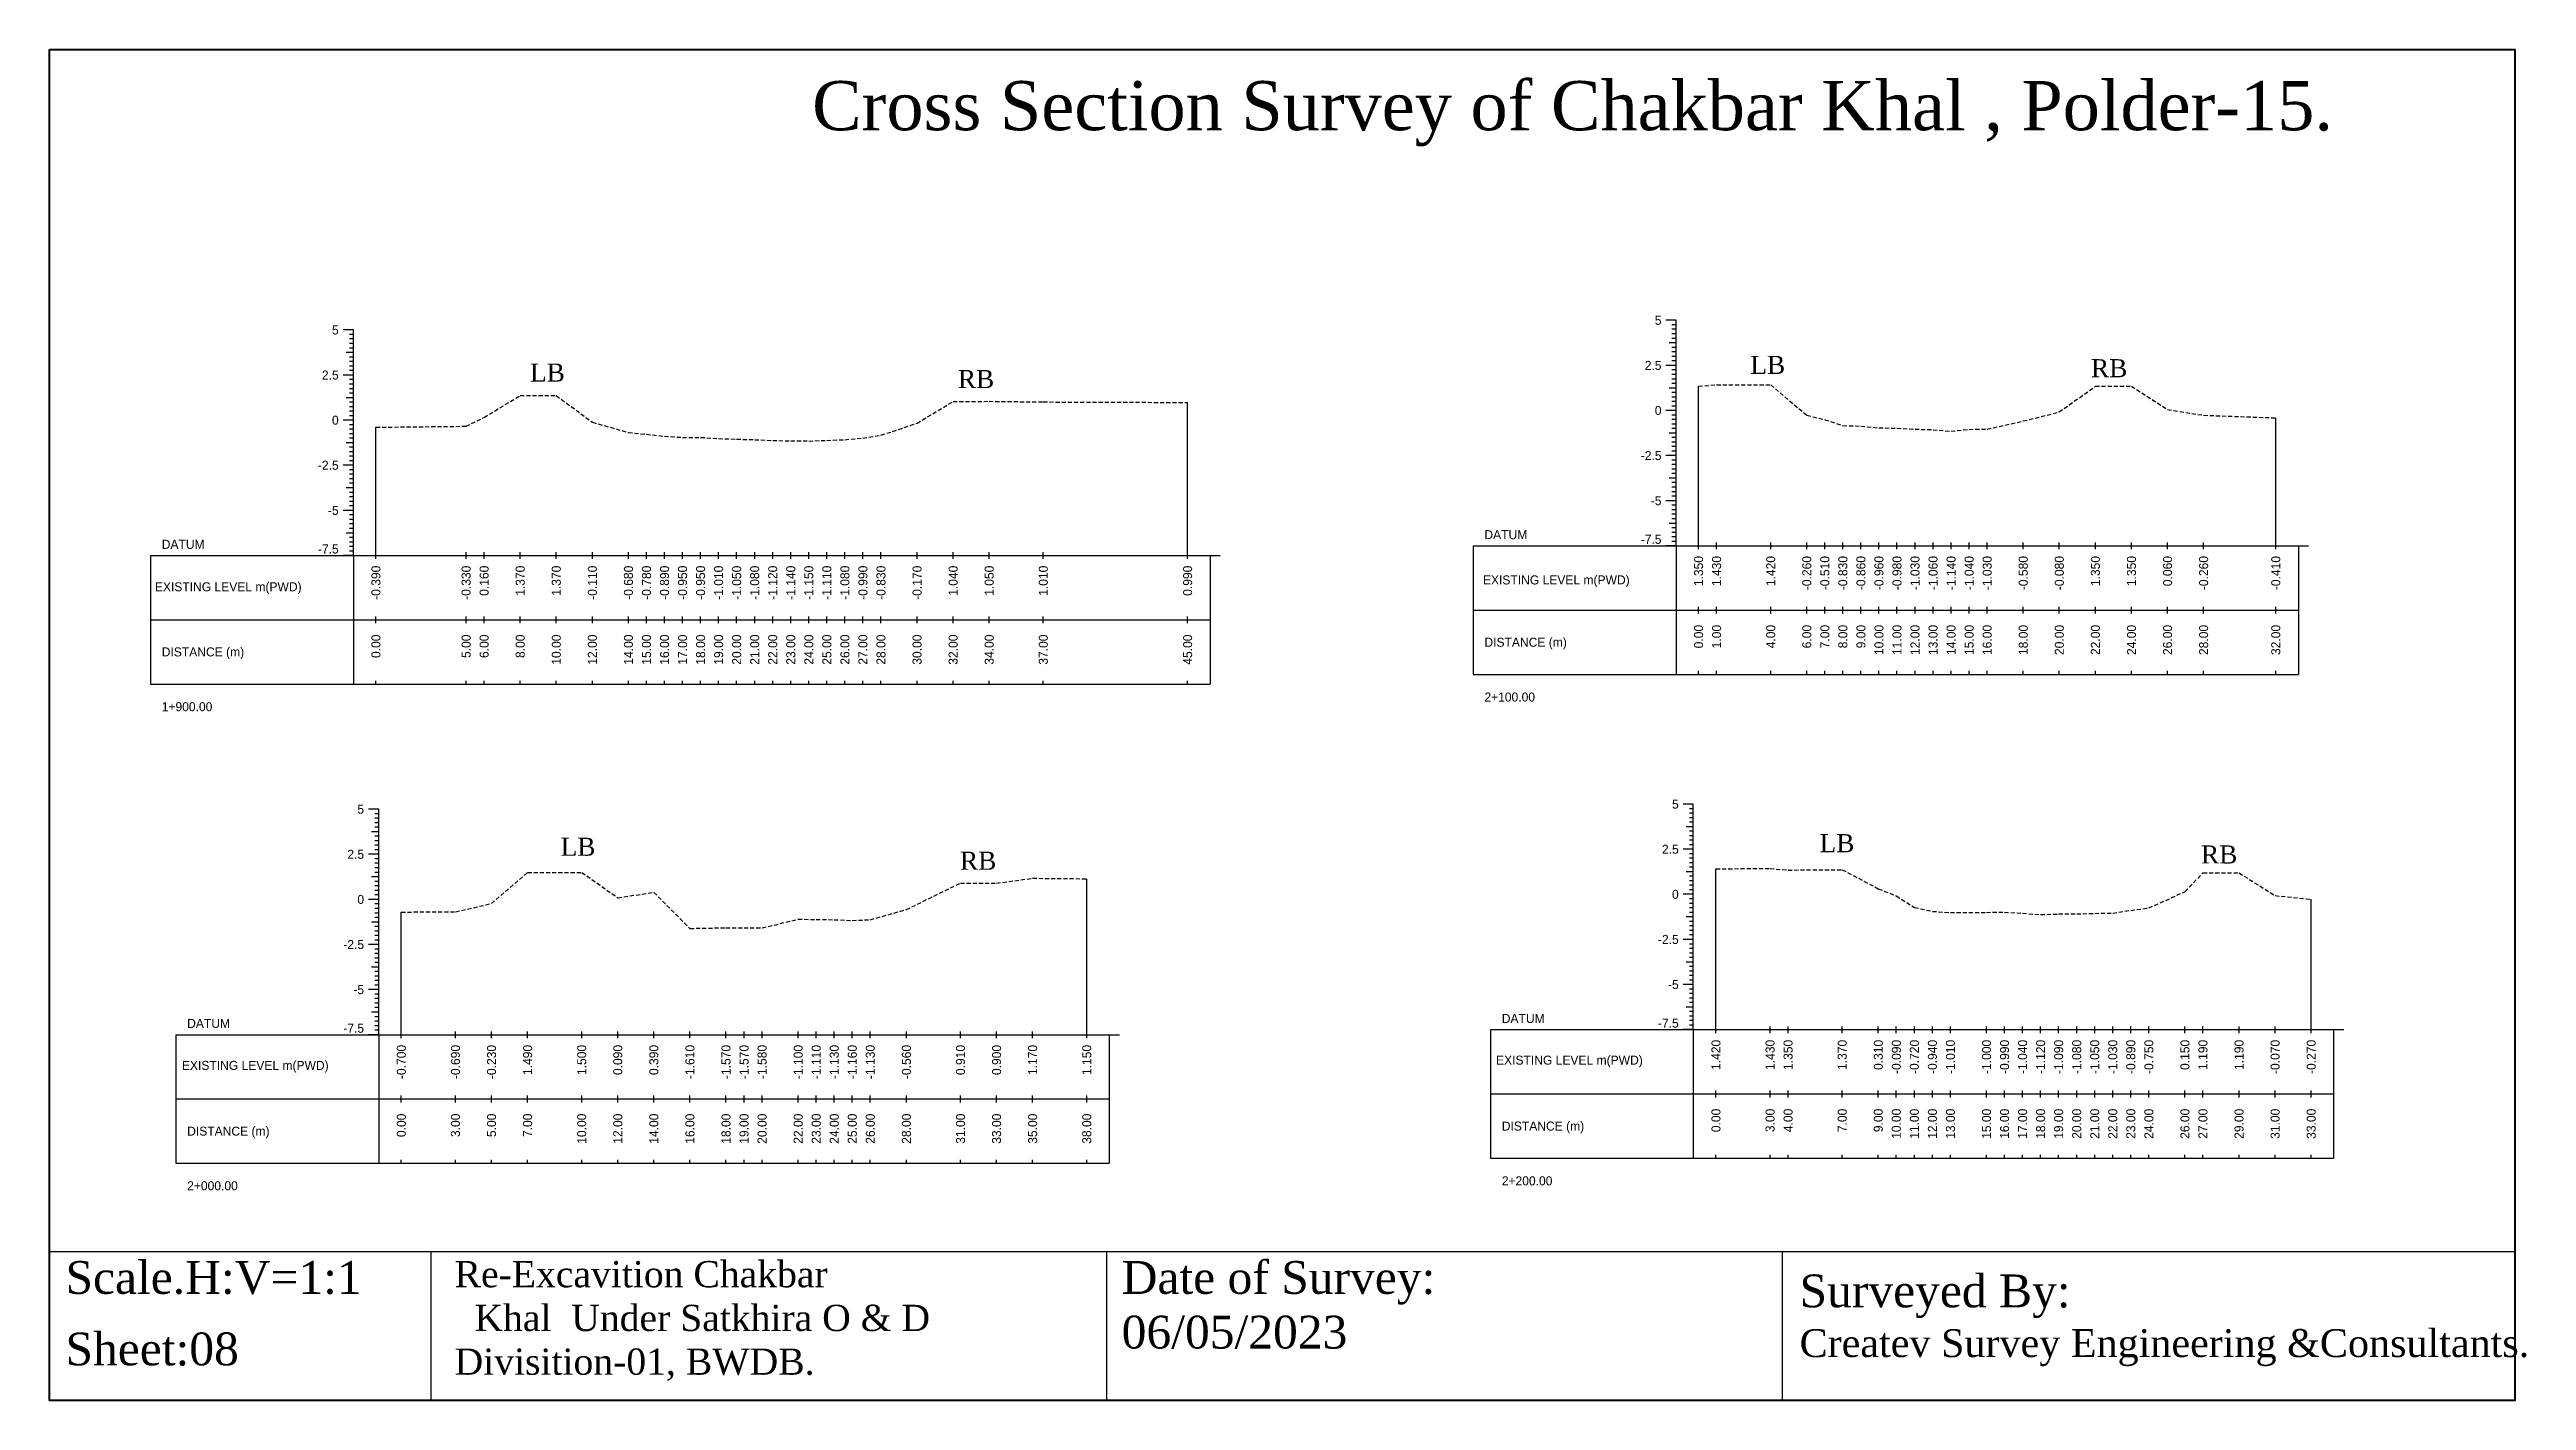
# Model space of a CAD drawing. Header units: inches. Extents: x 6579 to 9220, y -2276 to -1013.
# Drawn here: x 6579.3 to 6730.4, y -2059.6 to -1977.2 of the extents above; entities that cross this region are included whole.
import ezdxf
from ezdxf.enums import TextEntityAlignment as Align

# ---------------------------------------------------------------- set-up
doc = ezdxf.new("R2010")
doc.units = ezdxf.units.IN
doc.header["$MEASUREMENT"] = 0
doc.linetypes.add('HIDDEN', pattern=[0.375, 0.25, -0.125])
doc.layers.add('CS_Drawing', color=7, linetype='Continuous')
doc.layers.add('GL', color=3, linetype='HIDDEN')
doc.styles.add('romans', font='romans.shx')

msp = doc.modelspace()

# ---------------------------------------------------------------- texts
at = {"attachment_point": 1, "style": 'romans'}
for s, insert, char_height, width in [('{\\fTimes New Roman|b0|i0|c0|p18;Cross Section Survey of Chakbar Khal , Polder-15.}', (6625.85, -1979.15), 3, 89.3868), ('{\\fTimes New Roman|b0|i0|c0|p18;LB}', (6608.65, -1996.38), 1.1, 289.7464), ('{\\fTimes New Roman|b0|i0|c0|p18;RB}', (6634.74, -1996.77), 1.1, 289.7464), ('{\\fTimes New Roman|b0|i0|c0|p18;LB}', (6683.07, -1995.91), 1.1, 289.7464), ('{\\fTimes New Roman|b0|i0|c0|p18;RB}', (6703.84, -1996.11), 1.1, 289.7464), ('{\\fTimes New Roman|b0|i0|c0|p18;LB}', (6610.52, -2025.29), 1.1, 289.7464), ('{\\fTimes New Roman|b0|i0|c0|p18;LB}', (6687.29, -2025.07), 1.1, 289.7464), ('{\\fTimes New Roman|b0|i0|c0|p18;RB}', (6634.87, -2026.14), 1.1, 289.7464), ('{\\fTimes New Roman|b0|i0|c0|p18;RB}', (6710.55, -2025.76), 1.1, 289.7464), ('{\\fTimes New Roman|b0|i0|c0|p18;Scale.H:V=1:1}', (6580.32, -2051.1), 2, 22.2708), ('{\\fTimes New Roman|b0|i0|c0|p18;Re-Excavition Chakbar \\P  Khal  Under Satkhira O & D    Divisition-01, BWDB.}', (6604.05, -2051.1), 1.6, 38.8405), ('{\\fTimes New Roman|b0|i0|c0|p18;Date of Survey: 06/05/2023}', (6644.73, -2051.1), 2, 22.2708), ('{\\fTimes New Roman|b0|i0|c0|p18;Surveyed By:                                     \\H0.85x;Createv Survey Engineering &Consultants.}', (6686.07, -2051.92), 2, 45.2193), ('{\\fTimes New Roman|b0|i0|c0|p18;Sheet:08}', (6580.32, -2055.46), 2, 38.8405)]:
    msp.add_mtext(s, dxfattribs=dict(at, insert=insert, char_height=char_height, width=width))
at = {"layer": 'CS_Drawing'}
for s, p in [('5', (6677.65, -1993.74)), ('5', (6596.98, -1994.33)), ('2.5', (6596.98, -1997.08)), ('2.5', (6677.65, -1996.49)), ('0', (6596.98, -1999.83)), ('0', (6677.65, -1999.24)), ('-2.5', (6596.98, -2002.58)), ('-2.5', (6677.65, -2001.99)), ('-5', (6596.98, -2005.33)), ('-5', (6677.65, -2004.74)), ('5', (6598.53, -2023.55)), ('5', (6678.7, -2023.24)), ('2.5', (6598.53, -2026.3)), ('2.5', (6678.7, -2025.99)), ('0', (6678.7, -2028.74)), ('0', (6598.53, -2029.05)), ('-2.5', (6598.53, -2031.8)), ('-2.5', (6678.7, -2031.49)), ('-5', (6598.53, -2034.55)), ('-5', (6678.7, -2034.24))]:
    msp.add_text(s, height=0.55, dxfattribs=at).set_placement(p, align=Align.MIDDLE_RIGHT)
for s, p in [('DATUM', (6586.19, -2007.4)), ('DATUM', (6666.85, -2006.81)), ('EXISTING LEVEL m(PWD)', (6585.77, -2009.99)), ('EXISTING LEVEL m(PWD)', (6666.76, -2009.57)), ('DISTANCE (m)', (6666.85, -2013.37)), ('DISTANCE (m)', (6586.19, -2013.96)), ('2+100.00', (6666.85, -2016.71)), ('1+900.00', (6586.19, -2017.3)), ('DATUM', (6667.91, -2036.31)), ('DATUM', (6587.74, -2036.61)), ('EXISTING LEVEL m(PWD)', (6587.42, -2039.17)), ('EXISTING LEVEL m(PWD)', (6667.56, -2038.85)), ('DISTANCE (m)', (6587.74, -2043.18)), ('DISTANCE (m)', (6667.91, -2042.87)), ('2+000.00', (6587.74, -2046.51)), ('2+200.00', (6667.91, -2046.21))]:
    msp.add_text(s, height=0.55, dxfattribs=at).set_placement(p, align=Align.MIDDLE_LEFT)
for p in [(6596.98, -2007.96), (6677.65, -2007.37), (6598.53, -2037.18), (6678.7, -2036.87)]:
    msp.add_text('-7.5', height=0.55, dxfattribs=at).set_placement(p, align=Align.RIGHT)
for s, p in [('-0.390', (6599.25, -2008.7)), ('-0.330', (6604.75, -2008.7)), ('0.160', (6605.85, -2008.7)), ('1.370', (6608.05, -2008.7)), ('1.370', (6610.25, -2008.7)), ('-0.110', (6612.45, -2008.7)), ('-0.680', (6614.65, -2008.7)), ('-0.780', (6615.75, -2008.7)), ('-0.890', (6616.85, -2008.7)), ('-0.950', (6617.95, -2008.7)), ('-0.950', (6619.05, -2008.7)), ('-1.010', (6620.15, -2008.7)), ('-1.050', (6621.25, -2008.7)), ('-1.080', (6622.35, -2008.7)), ('-1.120', (6623.45, -2008.7)), ('-1.140', (6624.55, -2008.7)), ('-1.150', (6625.65, -2008.7)), ('-1.110', (6626.75, -2008.7)), ('-1.080', (6627.85, -2008.7)), ('-0.990', (6628.95, -2008.7)), ('-0.830', (6630.05, -2008.7)), ('-0.170', (6632.25, -2008.7)), ('1.040', (6634.45, -2008.7)), ('1.050', (6636.65, -2008.7)), ('1.010', (6639.95, -2008.7)), ('0.990', (6648.75, -2008.7)), ('1.350', (6679.91, -2008.11)), ('1.430', (6681.01, -2008.11)), ('1.420', (6684.31, -2008.11)), ('-0.260', (6686.51, -2008.11)), ('-0.510', (6687.61, -2008.11)), ('-0.830', (6688.71, -2008.11)), ('-0.860', (6689.81, -2008.11)), ('-0.960', (6690.91, -2008.11)), ('-0.980', (6692.01, -2008.11)), ('-1.030', (6693.11, -2008.11)), ('-1.060', (6694.21, -2008.11)), ('-1.140', (6695.31, -2008.11)), ('-1.040', (6696.41, -2008.11)), ('-1.030', (6697.51, -2008.11)), ('-0.580', (6699.71, -2008.11)), ('-0.080', (6701.91, -2008.11)), ('1.350', (6704.11, -2008.11)), ('1.350', (6706.31, -2008.11)), ('0.060', (6708.51, -2008.11)), ('-0.260', (6710.71, -2008.11)), ('-0.410', (6715.11, -2008.11)), ('0.00', (6599.25, -2012.9)), ('5.00', (6604.75, -2012.9)), ('6.00', (6605.85, -2012.9)), ('8.00', (6608.05, -2012.9)), ('10.00', (6610.25, -2012.9)), ('12.00', (6612.45, -2012.9)), ('14.00', (6614.65, -2012.9)), ('15.00', (6615.75, -2012.9)), ('16.00', (6616.85, -2012.9)), ('17.00', (6617.95, -2012.9)), ('18.00', (6619.05, -2012.9)), ('19.00', (6620.15, -2012.9)), ('20.00', (6621.25, -2012.9)), ('21.00', (6622.35, -2012.9)), ('22.00', (6623.45, -2012.9)), ('23.00', (6624.55, -2012.9)), ('24.00', (6625.65, -2012.9)), ('25.00', (6626.75, -2012.9)), ('26.00', (6627.85, -2012.9)), ('27.00', (6628.95, -2012.9)), ('28.00', (6630.05, -2012.9)), ('30.00', (6632.25, -2012.9)), ('32.00', (6634.45, -2012.9)), ('34.00', (6636.65, -2012.9)), ('37.00', (6639.95, -2012.9)), ('45.00', (6648.75, -2012.9)), ('0.00', (6679.91, -2012.31)), ('1.00', (6681.01, -2012.31)), ('4.00', (6684.31, -2012.31)), ('6.00', (6686.51, -2012.31)), ('7.00', (6687.61, -2012.31)), ('8.00', (6688.71, -2012.31)), ('9.00', (6689.81, -2012.31)), ('10.00', (6690.91, -2012.31)), ('11.00', (6692.01, -2012.31)), ('12.00', (6693.11, -2012.31)), ('13.00', (6694.21, -2012.31)), ('14.00', (6695.31, -2012.31)), ('15.00', (6696.41, -2012.31)), ('16.00', (6697.51, -2012.31)), ('18.00', (6699.71, -2012.31)), ('20.00', (6701.91, -2012.31)), ('22.00', (6704.11, -2012.31)), ('24.00', (6706.31, -2012.31)), ('26.00', (6708.51, -2012.31)), ('28.00', (6710.71, -2012.31)), ('32.00', (6715.11, -2012.31)), ('1.420', (6680.97, -2037.61)), ('1.430', (6684.27, -2037.61)), ('1.350', (6685.37, -2037.61)), ('1.370', (6688.67, -2037.61)), ('0.310', (6690.87, -2037.61)), ('-0.090', (6691.97, -2037.61)), ('-0.720', (6693.07, -2037.61)), ('-0.940', (6694.17, -2037.61)), ('-1.010', (6695.27, -2037.61)), ('-1.000', (6697.47, -2037.61)), ('-0.990', (6698.57, -2037.61)), ('-1.040', (6699.67, -2037.61)), ('-1.120', (6700.77, -2037.61)), ('-1.090', (6701.87, -2037.61)), ('-1.080', (6702.97, -2037.61)), ('-1.050', (6704.07, -2037.61)), ('-1.030', (6705.17, -2037.61)), ('-0.890', (6706.27, -2037.61)), ('-0.750', (6707.37, -2037.61)), ('0.150', (6709.57, -2037.61)), ('1.190', (6710.67, -2037.61)), ('1.190', (6712.87, -2037.61)), ('-0.070', (6715.07, -2037.61)), ('-0.270', (6717.27, -2037.61)), ('-0.700', (6600.8, -2037.92)), ('-0.690', (6604.1, -2037.92)), ('-0.230', (6606.3, -2037.92)), ('1.490', (6608.5, -2037.92)), ('1.500', (6611.8, -2037.92)), ('0.090', (6614, -2037.92)), ('0.390', (6616.2, -2037.92)), ('-1.610', (6618.4, -2037.92)), ('-1.570', (6620.6, -2037.92)), ('-1.570', (6621.7, -2037.92)), ('-1.580', (6622.8, -2037.92)), ('-1.100', (6625, -2037.92)), ('-1.110', (6626.1, -2037.92)), ('-1.130', (6627.2, -2037.92)), ('-1.160', (6628.3, -2037.92)), ('-1.130', (6629.4, -2037.92)), ('-0.560', (6631.6, -2037.92)), ('0.910', (6634.9, -2037.92)), ('0.900', (6637.1, -2037.92)), ('1.170', (6639.3, -2037.92)), ('1.150', (6642.6, -2037.92)), ('0.00', (6600.8, -2042.11)), ('3.00', (6604.1, -2042.11)), ('5.00', (6606.3, -2042.11)), ('7.00', (6608.5, -2042.11)), ('10.00', (6611.8, -2042.11)), ('12.00', (6614, -2042.11)), ('14.00', (6616.2, -2042.11)), ('16.00', (6618.4, -2042.11)), ('18.00', (6620.6, -2042.11)), ('19.00', (6621.7, -2042.11)), ('20.00', (6622.8, -2042.11)), ('22.00', (6625, -2042.11)), ('23.00', (6626.1, -2042.11)), ('24.00', (6627.2, -2042.11)), ('25.00', (6628.3, -2042.11)), ('26.00', (6629.4, -2042.11)), ('28.00', (6631.6, -2042.11)), ('31.00', (6634.9, -2042.11)), ('33.00', (6637.1, -2042.11)), ('35.00', (6639.3, -2042.11)), ('38.00', (6642.6, -2042.11)), ('0.00', (6680.97, -2041.81)), ('3.00', (6684.27, -2041.81)), ('4.00', (6685.37, -2041.81)), ('7.00', (6688.67, -2041.81)), ('9.00', (6690.87, -2041.81)), ('10.00', (6691.97, -2041.81)), ('11.00', (6693.07, -2041.81)), ('12.00', (6694.17, -2041.81)), ('13.00', (6695.27, -2041.81)), ('15.00', (6697.47, -2041.81)), ('16.00', (6698.57, -2041.81)), ('17.00', (6699.67, -2041.81)), ('18.00', (6700.77, -2041.81)), ('19.00', (6701.87, -2041.81)), ('20.00', (6702.97, -2041.81)), ('21.00', (6704.07, -2041.81)), ('22.00', (6705.17, -2041.81)), ('23.00', (6706.27, -2041.81)), ('24.00', (6707.37, -2041.81)), ('26.00', (6709.57, -2041.81)), ('27.00', (6710.67, -2041.81)), ('29.00', (6712.87, -2041.81)), ('31.00', (6715.07, -2041.81)), ('33.00', (6717.27, -2041.81))]:
    msp.add_text(s, height=0.55, rotation=90, dxfattribs=at).set_placement(p, align=Align.MIDDLE_RIGHT)

# ---------------------------------------------------------------- linework, layer by layer
at = {"color": 4, "lineweight": 40}
msp.add_lwpolyline([(6579.35, -1977.23), (6729.69, -1977.23), (6729.69, -2059.6), (6579.35, -2059.6)], close=True, dxfattribs=at)
for points in [[(6729.69, -1977.23), (6729.69, -2059.6)], [(6579.35, -2050.52), (6729.69, -2050.52)], [(6579.35, -2050.52), (6579.35, -2059.6)], [(6602.59, -2050.52), (6602.59, -2059.6)], [(6643.8, -2050.52), (6643.8, -2059.6)], [(6685, -2050.52), (6685, -2059.6)]]:
    msp.add_lwpolyline(points)
at = {"layer": 'CS_Drawing'}
for p, q in [((6678.54, -1993.74), (6677.92, -1993.74)), ((6678.54, -1993.74), (6678.11, -1993.74)), ((6678.54, -1993.74), (6678.29, -1993.74)), ((6678.54, -2007.49), (6678.54, -1993.74)), ((6597.88, -1994.33), (6597.26, -1994.33)), ((6597.88, -1994.33), (6597.44, -1994.33)), ((6597.88, -1994.33), (6597.63, -1994.33)), ((6597.88, -1994.61), (6597.63, -1994.61)), ((6597.88, -1994.88), (6597.63, -1994.88)), ((6597.88, -1995.16), (6597.63, -1995.16)), ((6597.88, -2008.08), (6597.88, -1994.33)), ((6678.54, -1995.12), (6678.11, -1995.12)), ((6678.54, -1994.02), (6678.29, -1994.02)), ((6678.54, -1994.29), (6678.29, -1994.29)), ((6678.54, -1994.57), (6678.29, -1994.57)), ((6678.54, -1994.84), (6678.29, -1994.84)), ((6678.54, -1995.12), (6678.29, -1995.12)), ((6597.88, -1995.71), (6597.44, -1995.71)), ((6597.88, -1995.43), (6597.63, -1995.43)), ((6597.88, -1995.71), (6597.63, -1995.71)), ((6597.88, -1995.98), (6597.63, -1995.98)), ((6597.88, -1996.26), (6597.63, -1996.26)), ((6597.88, -1996.53), (6597.63, -1996.53)), ((6597.88, -1996.81), (6597.63, -1996.81)), ((6678.54, -1996.49), (6677.92, -1996.49)), ((6678.54, -1996.49), (6678.11, -1996.49)), ((6678.54, -1995.39), (6678.29, -1995.39)), ((6678.54, -1995.67), (6678.29, -1995.67)), ((6678.54, -1995.94), (6678.29, -1995.94)), ((6678.54, -1996.22), (6678.29, -1996.22)), ((6678.54, -1996.49), (6678.29, -1996.49)), ((6678.54, -1996.77), (6678.29, -1996.77)), ((6597.88, -1997.08), (6597.26, -1997.08)), ((6597.88, -1997.08), (6597.44, -1997.08)), ((6597.88, -1997.08), (6597.63, -1997.08)), ((6597.88, -1997.36), (6597.63, -1997.36)), ((6597.88, -1997.63), (6597.63, -1997.63)), ((6597.88, -1997.91), (6597.63, -1997.91)), ((6597.88, -1998.18), (6597.63, -1998.18)), ((6678.54, -1997.87), (6678.11, -1997.87)), ((6678.54, -1997.04), (6678.29, -1997.04)), ((6678.54, -1997.32), (6678.29, -1997.32)), ((6678.54, -1997.59), (6678.29, -1997.59)), ((6678.54, -1997.87), (6678.29, -1997.87)), ((6678.54, -1998.14), (6678.29, -1998.14)), ((6679.91, -2007.49), (6679.91, -1997.76)), ((6597.88, -1999.83), (6597.26, -1999.83)), ((6597.88, -1998.46), (6597.44, -1998.46)), ((6597.88, -1999.83), (6597.44, -1999.83)), ((6597.88, -1998.46), (6597.63, -1998.46)), ((6597.88, -1998.73), (6597.63, -1998.73)), ((6597.88, -1999.01), (6597.63, -1999.01)), ((6597.88, -1999.28), (6597.63, -1999.28)), ((6597.88, -1999.56), (6597.63, -1999.56)), ((6597.88, -1999.83), (6597.63, -1999.83)), ((6648.75, -2008.08), (6648.75, -1998.75)), ((6678.54, -1999.24), (6677.92, -1999.24)), ((6678.54, -1999.24), (6678.11, -1999.24)), ((6678.54, -1998.42), (6678.29, -1998.42)), ((6678.54, -1998.69), (6678.29, -1998.69)), ((6678.54, -1998.97), (6678.29, -1998.97)), ((6678.54, -1999.24), (6678.29, -1999.24)), ((6678.54, -1999.52), (6678.29, -1999.52)), ((6678.54, -1999.79), (6678.29, -1999.79)), ((6715.11, -2007.49), (6715.11, -1999.69)), ((6597.88, -2001.21), (6597.44, -2001.21)), ((6597.88, -2000.11), (6597.63, -2000.11)), ((6597.88, -2000.38), (6597.63, -2000.38)), ((6597.88, -2000.66), (6597.63, -2000.66)), ((6597.88, -2000.93), (6597.63, -2000.93)), ((6597.88, -2001.21), (6597.63, -2001.21)), ((6599.25, -2008.08), (6599.25, -2000.26)), ((6678.54, -2000.62), (6678.11, -2000.62)), ((6678.54, -2000.07), (6678.29, -2000.07)), ((6678.54, -2000.34), (6678.29, -2000.34)), ((6678.54, -2000.62), (6678.29, -2000.62)), ((6678.54, -2000.89), (6678.29, -2000.89)), ((6678.54, -2001.17), (6678.29, -2001.17)), ((6597.88, -2002.58), (6597.26, -2002.58)), ((6597.88, -2002.58), (6597.44, -2002.58)), ((6597.88, -2001.48), (6597.63, -2001.48)), ((6597.88, -2001.76), (6597.63, -2001.76)), ((6597.88, -2002.03), (6597.63, -2002.03)), ((6597.88, -2002.31), (6597.63, -2002.31)), ((6597.88, -2002.58), (6597.63, -2002.58)), ((6597.88, -2002.86), (6597.63, -2002.86)), ((6678.54, -2001.99), (6677.92, -2001.99)), ((6678.54, -2001.99), (6678.11, -2001.99)), ((6678.54, -2001.44), (6678.29, -2001.44)), ((6678.54, -2001.72), (6678.29, -2001.72)), ((6678.54, -2001.99), (6678.29, -2001.99)), ((6678.54, -2002.27), (6678.29, -2002.27)), ((6678.54, -2002.54), (6678.29, -2002.54)), ((6678.54, -2002.82), (6678.29, -2002.82)), ((6597.88, -2003.96), (6597.44, -2003.96)), ((6597.88, -2003.13), (6597.63, -2003.13)), ((6597.88, -2003.41), (6597.63, -2003.41)), ((6597.88, -2003.68), (6597.63, -2003.68)), ((6597.88, -2003.96), (6597.63, -2003.96)), ((6597.88, -2004.23), (6597.63, -2004.23)), ((6678.54, -2003.37), (6678.11, -2003.37)), ((6678.54, -2003.09), (6678.29, -2003.09)), ((6678.54, -2003.37), (6678.29, -2003.37)), ((6678.54, -2003.64), (6678.29, -2003.64)), ((6678.54, -2003.92), (6678.29, -2003.92)), ((6678.54, -2004.19), (6678.29, -2004.19)), ((6597.88, -2005.33), (6597.26, -2005.33)), ((6597.88, -2005.33), (6597.44, -2005.33)), ((6597.88, -2004.51), (6597.63, -2004.51)), ((6597.88, -2004.78), (6597.63, -2004.78)), ((6597.88, -2005.06), (6597.63, -2005.06)), ((6597.88, -2005.33), (6597.63, -2005.33)), ((6597.88, -2005.61), (6597.63, -2005.61)), ((6597.88, -2005.88), (6597.63, -2005.88)), ((6678.54, -2004.74), (6677.92, -2004.74)), ((6678.54, -2004.74), (6678.11, -2004.74)), ((6678.54, -2004.47), (6678.29, -2004.47)), ((6678.54, -2004.74), (6678.29, -2004.74)), ((6678.54, -2005.02), (6678.29, -2005.02)), ((6678.54, -2005.29), (6678.29, -2005.29)), ((6678.54, -2005.57), (6678.29, -2005.57)), ((6678.54, -2005.84), (6678.29, -2005.84)), ((6597.88, -2006.71), (6597.44, -2006.71)), ((6597.88, -2006.16), (6597.63, -2006.16)), ((6597.88, -2006.43), (6597.63, -2006.43)), ((6597.88, -2006.71), (6597.63, -2006.71)), ((6597.88, -2006.98), (6597.63, -2006.98)), ((6597.88, -2007.26), (6597.63, -2007.26)), ((6678.54, -2006.12), (6678.11, -2006.12)), ((6678.54, -2006.12), (6678.29, -2006.12)), ((6678.54, -2006.39), (6678.29, -2006.39)), ((6678.54, -2006.67), (6678.29, -2006.67)), ((6678.54, -2006.94), (6678.29, -2006.94)), ((6678.54, -2007.22), (6678.29, -2007.22)), ((6679.91, -2007.7), (6679.91, -2007.29)), ((6681.01, -2007.7), (6681.01, -2007.29)), ((6684.31, -2007.7), (6684.31, -2007.29)), ((6686.51, -2007.7), (6686.51, -2007.29)), ((6687.61, -2007.7), (6687.61, -2007.29)), ((6688.71, -2007.7), (6688.71, -2007.29)), ((6689.81, -2007.7), (6689.81, -2007.29)), ((6690.91, -2007.7), (6690.91, -2007.29)), ((6692.01, -2007.7), (6692.01, -2007.29)), ((6693.11, -2007.7), (6693.11, -2007.29)), ((6694.21, -2007.7), (6694.21, -2007.29)), ((6695.31, -2007.7), (6695.31, -2007.29)), ((6696.41, -2007.7), (6696.41, -2007.29)), ((6697.51, -2007.7), (6697.51, -2007.29)), ((6699.71, -2007.7), (6699.71, -2007.29)), ((6701.91, -2007.7), (6701.91, -2007.29)), ((6704.11, -2007.7), (6704.11, -2007.29)), ((6706.31, -2007.7), (6706.31, -2007.29)), ((6708.51, -2007.7), (6708.51, -2007.29)), ((6710.71, -2007.7), (6710.71, -2007.29)), ((6715.11, -2007.7), (6715.11, -2007.29)), ((6585.5, -2008.08), (6597.88, -2008.08)), ((6585.5, -2008.08), (6585.5, -2015.92)), ((6597.88, -2008.08), (6597.26, -2008.08)), ((6597.88, -2008.08), (6597.44, -2008.08)), ((6597.88, -2007.53), (6597.63, -2007.53)), ((6597.88, -2007.81), (6597.63, -2007.81)), ((6597.88, -2008.08), (6597.63, -2008.08)), ((6597.88, -2008.08), (6650.13, -2008.08)), ((6597.88, -2008.08), (6597.88, -2015.92)), ((6599.25, -2008.29), (6599.25, -2007.88)), ((6604.75, -2008.29), (6604.75, -2007.88)), ((6605.85, -2008.29), (6605.85, -2007.88)), ((6608.05, -2008.29), (6608.05, -2007.88)), ((6610.25, -2008.29), (6610.25, -2007.88)), ((6612.45, -2008.29), (6612.45, -2007.88)), ((6614.65, -2008.29), (6614.65, -2007.88)), ((6615.75, -2008.29), (6615.75, -2007.88)), ((6616.85, -2008.29), (6616.85, -2007.88)), ((6617.95, -2008.29), (6617.95, -2007.88)), ((6619.05, -2008.29), (6619.05, -2007.88)), ((6620.15, -2008.29), (6620.15, -2007.88)), ((6621.25, -2008.29), (6621.25, -2007.88)), ((6622.35, -2008.29), (6622.35, -2007.88)), ((6623.45, -2008.29), (6623.45, -2007.88)), ((6624.55, -2008.29), (6624.55, -2007.88)), ((6625.65, -2008.29), (6625.65, -2007.88)), ((6626.75, -2008.29), (6626.75, -2007.88)), ((6627.85, -2008.29), (6627.85, -2007.88)), ((6628.95, -2008.29), (6628.95, -2007.88)), ((6630.05, -2008.29), (6630.05, -2007.88)), ((6632.25, -2008.29), (6632.25, -2007.88)), ((6634.45, -2008.29), (6634.45, -2007.88)), ((6636.65, -2008.29), (6636.65, -2007.88)), ((6639.95, -2008.29), (6639.95, -2007.88)), ((6648.75, -2008.29), (6648.75, -2007.88)), ((6650.13, -2008.08), (6650.74, -2008.08)), ((6650.13, -2008.08), (6650.56, -2008.08)), ((6650.13, -2008.08), (6650.37, -2008.08)), ((6650.13, -2008.08), (6650.13, -2015.92)), ((6666.16, -2007.49), (6678.54, -2007.49)), ((6666.16, -2007.49), (6666.16, -2015.33)), ((6678.54, -2007.49), (6677.92, -2007.49)), ((6678.54, -2007.49), (6678.11, -2007.49)), ((6678.54, -2007.49), (6678.29, -2007.49)), ((6678.54, -2007.49), (6716.49, -2007.49)), ((6678.54, -2007.49), (6678.54, -2015.33)), ((6716.49, -2007.49), (6717.11, -2007.49)), ((6716.49, -2007.49), (6716.92, -2007.49)), ((6716.49, -2007.49), (6716.74, -2007.49)), ((6716.49, -2007.49), (6716.49, -2015.33)), ((6599.25, -2012.21), (6599.25, -2011.8)), ((6604.75, -2012.21), (6604.75, -2011.8)), ((6605.85, -2012.21), (6605.85, -2011.8)), ((6608.05, -2012.21), (6608.05, -2011.8)), ((6610.25, -2012.21), (6610.25, -2011.8)), ((6612.45, -2012.21), (6612.45, -2011.8)), ((6614.65, -2012.21), (6614.65, -2011.8)), ((6615.75, -2012.21), (6615.75, -2011.8)), ((6616.85, -2012.21), (6616.85, -2011.8)), ((6617.95, -2012.21), (6617.95, -2011.8)), ((6619.05, -2012.21), (6619.05, -2011.8)), ((6620.15, -2012.21), (6620.15, -2011.8)), ((6621.25, -2012.21), (6621.25, -2011.8)), ((6622.35, -2012.21), (6622.35, -2011.8)), ((6623.45, -2012.21), (6623.45, -2011.8)), ((6624.55, -2012.21), (6624.55, -2011.8)), ((6625.65, -2012.21), (6625.65, -2011.8)), ((6626.75, -2012.21), (6626.75, -2011.8)), ((6627.85, -2012.21), (6627.85, -2011.8)), ((6628.95, -2012.21), (6628.95, -2011.8)), ((6630.05, -2012.21), (6630.05, -2011.8)), ((6632.25, -2012.21), (6632.25, -2011.8)), ((6634.45, -2012.21), (6634.45, -2011.8)), ((6636.65, -2012.21), (6636.65, -2011.8)), ((6639.95, -2012.21), (6639.95, -2011.8)), ((6648.75, -2012.21), (6648.75, -2011.8)), ((6666.16, -2011.41), (6678.54, -2011.41)), ((6678.54, -2011.41), (6716.49, -2011.41)), ((6678.54, -2011.41), (6716.49, -2011.41)), ((6679.91, -2011.62), (6679.91, -2011.21)), ((6681.01, -2011.62), (6681.01, -2011.21)), ((6684.31, -2011.62), (6684.31, -2011.21)), ((6686.51, -2011.62), (6686.51, -2011.21)), ((6687.61, -2011.62), (6687.61, -2011.21)), ((6688.71, -2011.62), (6688.71, -2011.21)), ((6689.81, -2011.62), (6689.81, -2011.21)), ((6690.91, -2011.62), (6690.91, -2011.21)), ((6692.01, -2011.62), (6692.01, -2011.21)), ((6693.11, -2011.62), (6693.11, -2011.21)), ((6694.21, -2011.62), (6694.21, -2011.21)), ((6695.31, -2011.62), (6695.31, -2011.21)), ((6696.41, -2011.62), (6696.41, -2011.21)), ((6697.51, -2011.62), (6697.51, -2011.21)), ((6699.71, -2011.62), (6699.71, -2011.21)), ((6701.91, -2011.62), (6701.91, -2011.21)), ((6704.11, -2011.62), (6704.11, -2011.21)), ((6706.31, -2011.62), (6706.31, -2011.21)), ((6708.51, -2011.62), (6708.51, -2011.21)), ((6710.71, -2011.62), (6710.71, -2011.21)), ((6715.11, -2011.62), (6715.11, -2011.21)), ((6585.5, -2012), (6597.88, -2012)), ((6597.88, -2012), (6650.13, -2012)), ((6597.88, -2012), (6650.13, -2012)), ((6585.5, -2015.92), (6597.88, -2015.92)), ((6597.88, -2015.92), (6650.13, -2015.92)), ((6599.25, -2015.92), (6599.25, -2015.72)), ((6604.75, -2015.92), (6604.75, -2015.72)), ((6605.85, -2015.92), (6605.85, -2015.72)), ((6608.05, -2015.92), (6608.05, -2015.72)), ((6610.25, -2015.92), (6610.25, -2015.72)), ((6612.45, -2015.92), (6612.45, -2015.72)), ((6614.65, -2015.92), (6614.65, -2015.72)), ((6615.75, -2015.92), (6615.75, -2015.72)), ((6616.85, -2015.92), (6616.85, -2015.72)), ((6617.95, -2015.92), (6617.95, -2015.72)), ((6619.05, -2015.92), (6619.05, -2015.72)), ((6620.15, -2015.92), (6620.15, -2015.72)), ((6621.25, -2015.92), (6621.25, -2015.72)), ((6622.35, -2015.92), (6622.35, -2015.72)), ((6623.45, -2015.92), (6623.45, -2015.72)), ((6624.55, -2015.92), (6624.55, -2015.72)), ((6625.65, -2015.92), (6625.65, -2015.72)), ((6626.75, -2015.92), (6626.75, -2015.72)), ((6627.85, -2015.92), (6627.85, -2015.72)), ((6628.95, -2015.92), (6628.95, -2015.72)), ((6630.05, -2015.92), (6630.05, -2015.72)), ((6632.25, -2015.92), (6632.25, -2015.72)), ((6634.45, -2015.92), (6634.45, -2015.72)), ((6636.65, -2015.92), (6636.65, -2015.72)), ((6639.95, -2015.92), (6639.95, -2015.72)), ((6648.75, -2015.92), (6648.75, -2015.72)), ((6666.16, -2015.33), (6678.54, -2015.33)), ((6678.54, -2015.33), (6716.49, -2015.33)), ((6679.91, -2015.33), (6679.91, -2015.12)), ((6681.01, -2015.33), (6681.01, -2015.12)), ((6684.31, -2015.33), (6684.31, -2015.12)), ((6686.51, -2015.33), (6686.51, -2015.12)), ((6687.61, -2015.33), (6687.61, -2015.12)), ((6688.71, -2015.33), (6688.71, -2015.12)), ((6689.81, -2015.33), (6689.81, -2015.12)), ((6690.91, -2015.33), (6690.91, -2015.12)), ((6692.01, -2015.33), (6692.01, -2015.12)), ((6693.11, -2015.33), (6693.11, -2015.12)), ((6694.21, -2015.33), (6694.21, -2015.12)), ((6695.31, -2015.33), (6695.31, -2015.12)), ((6696.41, -2015.33), (6696.41, -2015.12)), ((6697.51, -2015.33), (6697.51, -2015.12)), ((6699.71, -2015.33), (6699.71, -2015.12)), ((6701.91, -2015.33), (6701.91, -2015.12)), ((6704.11, -2015.33), (6704.11, -2015.12)), ((6706.31, -2015.33), (6706.31, -2015.12)), ((6708.51, -2015.33), (6708.51, -2015.12)), ((6710.71, -2015.33), (6710.71, -2015.12)), ((6715.11, -2015.33), (6715.11, -2015.12)), ((6599.42, -2023.55), (6598.8, -2023.55)), ((6599.42, -2023.55), (6598.99, -2023.55)), ((6599.42, -2023.55), (6599.18, -2023.55)), ((6599.42, -2023.83), (6599.18, -2023.83)), ((6599.42, -2037.3), (6599.42, -2023.55)), ((6679.59, -2023.24), (6678.98, -2023.24)), ((6679.59, -2023.24), (6679.16, -2023.24)), ((6679.59, -2023.24), (6679.35, -2023.24)), ((6679.59, -2023.52), (6679.35, -2023.52)), ((6679.59, -2023.79), (6679.35, -2023.79)), ((6679.59, -2024.07), (6679.35, -2024.07)), ((6679.59, -2036.99), (6679.59, -2023.24)), ((6599.42, -2024.93), (6598.99, -2024.93)), ((6599.42, -2024.1), (6599.18, -2024.1)), ((6599.42, -2024.38), (6599.18, -2024.38)), ((6599.42, -2024.65), (6599.18, -2024.65)), ((6599.42, -2024.93), (6599.18, -2024.93)), ((6599.42, -2025.2), (6599.18, -2025.2)), ((6599.42, -2025.48), (6599.18, -2025.48)), ((6679.59, -2024.62), (6679.16, -2024.62)), ((6679.59, -2024.34), (6679.35, -2024.34)), ((6679.59, -2024.62), (6679.35, -2024.62)), ((6679.59, -2024.89), (6679.35, -2024.89)), ((6679.59, -2025.17), (6679.35, -2025.17)), ((6679.59, -2025.44), (6679.35, -2025.44)), ((6599.42, -2026.3), (6598.8, -2026.3)), ((6599.42, -2026.3), (6598.99, -2026.3)), ((6599.42, -2025.75), (6599.18, -2025.75)), ((6599.42, -2026.03), (6599.18, -2026.03)), ((6599.42, -2026.3), (6599.18, -2026.3)), ((6599.42, -2026.58), (6599.18, -2026.58)), ((6599.42, -2026.85), (6599.18, -2026.85)), ((6679.59, -2025.99), (6678.98, -2025.99)), ((6679.59, -2025.99), (6679.16, -2025.99)), ((6679.59, -2025.72), (6679.35, -2025.72)), ((6679.59, -2025.99), (6679.35, -2025.99)), ((6679.59, -2026.27), (6679.35, -2026.27)), ((6679.59, -2026.54), (6679.35, -2026.54)), ((6679.59, -2026.82), (6679.35, -2026.82)), ((6679.59, -2027.09), (6679.35, -2027.09)), ((6599.42, -2027.68), (6598.99, -2027.68)), ((6599.42, -2027.13), (6599.18, -2027.13)), ((6599.42, -2027.4), (6599.18, -2027.4)), ((6599.42, -2027.68), (6599.18, -2027.68)), ((6599.42, -2027.95), (6599.18, -2027.95)), ((6599.42, -2028.23), (6599.18, -2028.23)), ((6599.42, -2028.5), (6599.18, -2028.5)), ((6642.6, -2037.3), (6642.6, -2027.79)), ((6679.59, -2027.37), (6679.16, -2027.37)), ((6679.59, -2027.37), (6679.35, -2027.37)), ((6679.59, -2027.64), (6679.35, -2027.64)), ((6679.59, -2027.92), (6679.35, -2027.92)), ((6679.59, -2028.19), (6679.35, -2028.19)), ((6679.59, -2028.47), (6679.35, -2028.47)), ((6680.97, -2036.99), (6680.97, -2027.18)), ((6599.42, -2029.05), (6598.8, -2029.05)), ((6599.42, -2029.05), (6598.99, -2029.05)), ((6599.42, -2028.78), (6599.18, -2028.78)), ((6599.42, -2029.05), (6599.18, -2029.05)), ((6599.42, -2029.33), (6599.18, -2029.33)), ((6599.42, -2029.6), (6599.18, -2029.6)), ((6599.42, -2029.88), (6599.18, -2029.88)), ((6600.8, -2037.3), (6600.8, -2029.82)), ((6679.59, -2028.74), (6678.98, -2028.74)), ((6679.59, -2028.74), (6679.16, -2028.74)), ((6679.59, -2030.12), (6679.16, -2030.12)), ((6679.59, -2028.74), (6679.35, -2028.74)), ((6679.59, -2029.02), (6679.35, -2029.02)), ((6679.59, -2029.29), (6679.35, -2029.29)), ((6679.59, -2029.57), (6679.35, -2029.57)), ((6679.59, -2029.84), (6679.35, -2029.84)), ((6679.59, -2030.12), (6679.35, -2030.12)), ((6717.27, -2036.99), (6717.27, -2029.04)), ((6599.42, -2030.43), (6598.99, -2030.43)), ((6599.42, -2030.15), (6599.18, -2030.15)), ((6599.42, -2030.43), (6599.18, -2030.43)), ((6599.42, -2030.7), (6599.18, -2030.7)), ((6599.42, -2030.98), (6599.18, -2030.98)), ((6599.42, -2031.25), (6599.18, -2031.25)), ((6599.42, -2031.53), (6599.18, -2031.53)), ((6679.59, -2031.49), (6678.98, -2031.49)), ((6679.59, -2031.49), (6679.16, -2031.49)), ((6679.59, -2030.39), (6679.35, -2030.39)), ((6679.59, -2030.67), (6679.35, -2030.67)), ((6679.59, -2030.94), (6679.35, -2030.94)), ((6679.59, -2031.22), (6679.35, -2031.22)), ((6679.59, -2031.49), (6679.35, -2031.49)), ((6599.42, -2031.8), (6598.8, -2031.8)), ((6599.42, -2031.8), (6598.99, -2031.8)), ((6599.42, -2031.8), (6599.18, -2031.8)), ((6599.42, -2032.08), (6599.18, -2032.08)), ((6599.42, -2032.35), (6599.18, -2032.35)), ((6599.42, -2032.63), (6599.18, -2032.63)), ((6599.42, -2032.9), (6599.18, -2032.9)), ((6679.59, -2032.87), (6679.16, -2032.87)), ((6679.59, -2031.77), (6679.35, -2031.77)), ((6679.59, -2032.04), (6679.35, -2032.04)), ((6679.59, -2032.32), (6679.35, -2032.32)), ((6679.59, -2032.59), (6679.35, -2032.59)), ((6679.59, -2032.87), (6679.35, -2032.87)), ((6679.59, -2033.14), (6679.35, -2033.14)), ((6599.42, -2034.55), (6598.8, -2034.55)), ((6599.42, -2033.18), (6598.99, -2033.18)), ((6599.42, -2034.55), (6598.99, -2034.55)), ((6599.42, -2033.18), (6599.18, -2033.18)), ((6599.42, -2033.45), (6599.18, -2033.45)), ((6599.42, -2033.73), (6599.18, -2033.73)), ((6599.42, -2034), (6599.18, -2034)), ((6599.42, -2034.28), (6599.18, -2034.28)), ((6599.42, -2034.55), (6599.18, -2034.55)), ((6679.59, -2034.24), (6678.98, -2034.24)), ((6679.59, -2034.24), (6679.16, -2034.24)), ((6679.59, -2033.42), (6679.35, -2033.42)), ((6679.59, -2033.69), (6679.35, -2033.69)), ((6679.59, -2033.97), (6679.35, -2033.97)), ((6679.59, -2034.24), (6679.35, -2034.24)), ((6679.59, -2034.52), (6679.35, -2034.52)), ((6599.42, -2035.93), (6598.99, -2035.93)), ((6599.42, -2034.83), (6599.18, -2034.83)), ((6599.42, -2035.1), (6599.18, -2035.1)), ((6599.42, -2035.38), (6599.18, -2035.38)), ((6599.42, -2035.65), (6599.18, -2035.65)), ((6599.42, -2035.93), (6599.18, -2035.93)), ((6679.59, -2035.62), (6679.16, -2035.62)), ((6679.59, -2034.79), (6679.35, -2034.79)), ((6679.59, -2035.07), (6679.35, -2035.07)), ((6679.59, -2035.34), (6679.35, -2035.34)), ((6679.59, -2035.62), (6679.35, -2035.62)), ((6679.59, -2035.89), (6679.35, -2035.89)), ((6587.05, -2037.3), (6599.42, -2037.3)), ((6587.05, -2037.3), (6587.05, -2045.14)), ((6599.42, -2037.3), (6598.8, -2037.3)), ((6599.42, -2037.3), (6598.99, -2037.3)), ((6599.42, -2036.2), (6599.18, -2036.2)), ((6599.42, -2036.48), (6599.18, -2036.48)), ((6599.42, -2036.75), (6599.18, -2036.75)), ((6599.42, -2037.03), (6599.18, -2037.03)), ((6599.42, -2037.3), (6599.18, -2037.3)), ((6599.42, -2037.3), (6643.97, -2037.3)), ((6599.42, -2037.3), (6599.42, -2045.14)), ((6600.8, -2037.51), (6600.8, -2037.1)), ((6604.1, -2037.51), (6604.1, -2037.1)), ((6606.3, -2037.51), (6606.3, -2037.1)), ((6608.5, -2037.51), (6608.5, -2037.1)), ((6611.8, -2037.51), (6611.8, -2037.1)), ((6614, -2037.51), (6614, -2037.1)), ((6616.2, -2037.51), (6616.2, -2037.1)), ((6618.4, -2037.51), (6618.4, -2037.1)), ((6620.6, -2037.51), (6620.6, -2037.1)), ((6621.7, -2037.51), (6621.7, -2037.1)), ((6622.8, -2037.51), (6622.8, -2037.1)), ((6625, -2037.51), (6625, -2037.1)), ((6626.1, -2037.51), (6626.1, -2037.1)), ((6627.2, -2037.51), (6627.2, -2037.1)), ((6628.3, -2037.51), (6628.3, -2037.1)), ((6629.4, -2037.51), (6629.4, -2037.1)), ((6631.6, -2037.51), (6631.6, -2037.1)), ((6634.9, -2037.51), (6634.9, -2037.1)), ((6637.1, -2037.51), (6637.1, -2037.1)), ((6639.3, -2037.51), (6639.3, -2037.1)), ((6642.6, -2037.51), (6642.6, -2037.1)), ((6643.97, -2037.3), (6644.59, -2037.3)), ((6643.97, -2037.3), (6644.41, -2037.3)), ((6643.97, -2037.3), (6644.22, -2037.3)), ((6643.97, -2037.3), (6643.97, -2045.14)), ((6667.22, -2036.99), (6679.59, -2036.99)), ((6667.22, -2036.99), (6667.22, -2044.83)), ((6679.59, -2036.99), (6678.98, -2036.99)), ((6679.59, -2036.99), (6679.16, -2036.99)), ((6679.59, -2036.17), (6679.35, -2036.17)), ((6679.59, -2036.44), (6679.35, -2036.44)), ((6679.59, -2036.72), (6679.35, -2036.72)), ((6679.59, -2036.99), (6679.35, -2036.99)), ((6679.59, -2036.99), (6718.64, -2036.99)), ((6679.59, -2036.99), (6679.59, -2044.83)), ((6680.97, -2037.2), (6680.97, -2036.79)), ((6684.27, -2037.2), (6684.27, -2036.79)), ((6685.37, -2037.2), (6685.37, -2036.79)), ((6688.67, -2037.2), (6688.67, -2036.79)), ((6690.87, -2037.2), (6690.87, -2036.79)), ((6691.97, -2037.2), (6691.97, -2036.79)), ((6693.07, -2037.2), (6693.07, -2036.79)), ((6694.17, -2037.2), (6694.17, -2036.79)), ((6695.27, -2037.2), (6695.27, -2036.79)), ((6697.47, -2037.2), (6697.47, -2036.79)), ((6698.57, -2037.2), (6698.57, -2036.79)), ((6699.67, -2037.2), (6699.67, -2036.79)), ((6700.77, -2037.2), (6700.77, -2036.79)), ((6701.87, -2037.2), (6701.87, -2036.79)), ((6702.97, -2037.2), (6702.97, -2036.79)), ((6704.07, -2037.2), (6704.07, -2036.79)), ((6705.17, -2037.2), (6705.17, -2036.79)), ((6706.27, -2037.2), (6706.27, -2036.79)), ((6707.37, -2037.2), (6707.37, -2036.79)), ((6709.57, -2037.2), (6709.57, -2036.79)), ((6710.67, -2037.2), (6710.67, -2036.79)), ((6712.87, -2037.2), (6712.87, -2036.79)), ((6715.07, -2037.2), (6715.07, -2036.79)), ((6717.27, -2037.2), (6717.27, -2036.79)), ((6718.64, -2036.99), (6719.26, -2036.99)), ((6718.64, -2036.99), (6719.08, -2036.99)), ((6718.64, -2036.99), (6718.89, -2036.99)), ((6718.64, -2036.99), (6718.64, -2044.83)), ((6587.05, -2041.22), (6599.42, -2041.22)), ((6599.42, -2041.22), (6643.97, -2041.22)), ((6599.42, -2041.22), (6643.97, -2041.22)), ((6600.8, -2041.43), (6600.8, -2041.01)), ((6604.1, -2041.43), (6604.1, -2041.01)), ((6606.3, -2041.43), (6606.3, -2041.01)), ((6608.5, -2041.43), (6608.5, -2041.01)), ((6611.8, -2041.43), (6611.8, -2041.01)), ((6614, -2041.43), (6614, -2041.01)), ((6616.2, -2041.43), (6616.2, -2041.01)), ((6618.4, -2041.43), (6618.4, -2041.01)), ((6620.6, -2041.43), (6620.6, -2041.01)), ((6621.7, -2041.43), (6621.7, -2041.01)), ((6622.8, -2041.43), (6622.8, -2041.01)), ((6625, -2041.43), (6625, -2041.01)), ((6626.1, -2041.43), (6626.1, -2041.01)), ((6627.2, -2041.43), (6627.2, -2041.01)), ((6628.3, -2041.43), (6628.3, -2041.01)), ((6629.4, -2041.43), (6629.4, -2041.01)), ((6631.6, -2041.43), (6631.6, -2041.01)), ((6634.9, -2041.43), (6634.9, -2041.01)), ((6637.1, -2041.43), (6637.1, -2041.01)), ((6639.3, -2041.43), (6639.3, -2041.01)), ((6642.6, -2041.43), (6642.6, -2041.01)), ((6667.22, -2040.91), (6679.59, -2040.91)), ((6679.59, -2040.91), (6718.64, -2040.91)), ((6679.59, -2040.91), (6718.64, -2040.91)), ((6680.97, -2041.12), (6680.97, -2040.71)), ((6684.27, -2041.12), (6684.27, -2040.71)), ((6685.37, -2041.12), (6685.37, -2040.71)), ((6688.67, -2041.12), (6688.67, -2040.71)), ((6690.87, -2041.12), (6690.87, -2040.71)), ((6691.97, -2041.12), (6691.97, -2040.71)), ((6693.07, -2041.12), (6693.07, -2040.71)), ((6694.17, -2041.12), (6694.17, -2040.71)), ((6695.27, -2041.12), (6695.27, -2040.71)), ((6697.47, -2041.12), (6697.47, -2040.71)), ((6698.57, -2041.12), (6698.57, -2040.71)), ((6699.67, -2041.12), (6699.67, -2040.71)), ((6700.77, -2041.12), (6700.77, -2040.71)), ((6701.87, -2041.12), (6701.87, -2040.71)), ((6702.97, -2041.12), (6702.97, -2040.71)), ((6704.07, -2041.12), (6704.07, -2040.71)), ((6705.17, -2041.12), (6705.17, -2040.71)), ((6706.27, -2041.12), (6706.27, -2040.71)), ((6707.37, -2041.12), (6707.37, -2040.71)), ((6709.57, -2041.12), (6709.57, -2040.71)), ((6710.67, -2041.12), (6710.67, -2040.71)), ((6712.87, -2041.12), (6712.87, -2040.71)), ((6715.07, -2041.12), (6715.07, -2040.71)), ((6717.27, -2041.12), (6717.27, -2040.71)), ((6587.05, -2045.14), (6599.42, -2045.14)), ((6599.42, -2045.14), (6643.97, -2045.14)), ((6600.8, -2045.14), (6600.8, -2044.93)), ((6604.1, -2045.14), (6604.1, -2044.93)), ((6606.3, -2045.14), (6606.3, -2044.93)), ((6608.5, -2045.14), (6608.5, -2044.93)), ((6611.8, -2045.14), (6611.8, -2044.93)), ((6614, -2045.14), (6614, -2044.93)), ((6616.2, -2045.14), (6616.2, -2044.93)), ((6618.4, -2045.14), (6618.4, -2044.93)), ((6620.6, -2045.14), (6620.6, -2044.93)), ((6621.7, -2045.14), (6621.7, -2044.93)), ((6622.8, -2045.14), (6622.8, -2044.93)), ((6625, -2045.14), (6625, -2044.93)), ((6626.1, -2045.14), (6626.1, -2044.93)), ((6627.2, -2045.14), (6627.2, -2044.93)), ((6628.3, -2045.14), (6628.3, -2044.93)), ((6629.4, -2045.14), (6629.4, -2044.93)), ((6631.6, -2045.14), (6631.6, -2044.93)), ((6634.9, -2045.14), (6634.9, -2044.93)), ((6637.1, -2045.14), (6637.1, -2044.93)), ((6639.3, -2045.14), (6639.3, -2044.93)), ((6642.6, -2045.14), (6642.6, -2044.93)), ((6667.22, -2044.83), (6679.59, -2044.83)), ((6679.59, -2044.83), (6718.64, -2044.83)), ((6680.97, -2044.83), (6680.97, -2044.63)), ((6684.27, -2044.83), (6684.27, -2044.63)), ((6685.37, -2044.83), (6685.37, -2044.63)), ((6688.67, -2044.83), (6688.67, -2044.63)), ((6690.87, -2044.83), (6690.87, -2044.63)), ((6691.97, -2044.83), (6691.97, -2044.63)), ((6693.07, -2044.83), (6693.07, -2044.63)), ((6694.17, -2044.83), (6694.17, -2044.63)), ((6695.27, -2044.83), (6695.27, -2044.63)), ((6697.47, -2044.83), (6697.47, -2044.63)), ((6698.57, -2044.83), (6698.57, -2044.63)), ((6699.67, -2044.83), (6699.67, -2044.63)), ((6700.77, -2044.83), (6700.77, -2044.63)), ((6701.87, -2044.83), (6701.87, -2044.63)), ((6702.97, -2044.83), (6702.97, -2044.63)), ((6704.07, -2044.83), (6704.07, -2044.63)), ((6705.17, -2044.83), (6705.17, -2044.63)), ((6706.27, -2044.83), (6706.27, -2044.63)), ((6707.37, -2044.83), (6707.37, -2044.63)), ((6709.57, -2044.83), (6709.57, -2044.63)), ((6710.67, -2044.83), (6710.67, -2044.63)), ((6712.87, -2044.83), (6712.87, -2044.63)), ((6715.07, -2044.83), (6715.07, -2044.63)), ((6717.27, -2044.83), (6717.27, -2044.63))]:
    msp.add_line(p, q, dxfattribs=at)
at = {"layer": 'GL'}
for points in [[(6599.25, -2000.26), (6604.75, -2000.2), (6605.85, -1999.66), (6608.05, -1998.33), (6610.25, -1998.33), (6612.45, -1999.96), (6614.65, -2000.58), (6615.75, -2000.69), (6616.85, -2000.81), (6617.95, -2000.88), (6619.05, -2000.88), (6620.15, -2000.95), (6621.25, -2000.99), (6622.35, -2001.02), (6623.45, -2001.07), (6624.55, -2001.09), (6625.65, -2001.1), (6626.75, -2001.06), (6627.85, -2001.02), (6628.95, -2000.92), (6630.05, -2000.75), (6632.25, -2000.02), (6634.45, -1998.69), (6636.65, -1998.68), (6639.95, -1998.72), (6648.75, -1998.75)], [(6679.91, -1997.76), (6681.01, -1997.67), (6684.31, -1997.68), (6686.51, -1999.53), (6687.61, -1999.8), (6688.71, -2000.16), (6689.81, -2000.19), (6690.91, -2000.3), (6692.01, -2000.32), (6693.11, -2000.38), (6694.21, -2000.41), (6695.31, -2000.5), (6696.41, -2000.39), (6697.51, -2000.38), (6699.71, -1999.88), (6701.91, -1999.33), (6704.11, -1997.76), (6706.31, -1997.76), (6708.51, -1999.18), (6710.71, -1999.53), (6715.11, -1999.69)], [(6600.8, -2029.82), (6604.1, -2029.81), (6606.3, -2029.3), (6608.5, -2027.41), (6611.8, -2027.4), (6614, -2028.95), (6616.2, -2028.62), (6618.4, -2030.82), (6620.6, -2030.78), (6621.7, -2030.78), (6622.8, -2030.79), (6625, -2030.26), (6626.1, -2030.27), (6627.2, -2030.29), (6628.3, -2030.33), (6629.4, -2030.29), (6631.6, -2029.67), (6634.9, -2028.05), (6637.1, -2028.06), (6639.3, -2027.76), (6642.6, -2027.79)], [(6680.97, -2027.18), (6684.27, -2027.17), (6685.37, -2027.26), (6688.67, -2027.24), (6690.87, -2028.4), (6691.97, -2028.84), (6693.07, -2029.54), (6694.17, -2029.78), (6695.27, -2029.85), (6697.47, -2029.84), (6698.57, -2029.83), (6699.67, -2029.89), (6700.77, -2029.98), (6701.87, -2029.94), (6702.97, -2029.93), (6704.07, -2029.9), (6705.17, -2029.88), (6706.27, -2029.72), (6707.37, -2029.57), (6709.57, -2028.58), (6710.67, -2027.43), (6712.87, -2027.43), (6715.07, -2028.82), (6717.27, -2029.04)]]:
    msp.add_lwpolyline(points, dxfattribs=at)

msp.set_redraw_order([(e.dxf.handle, doc.entitydb.next_handle()) for e in msp.query("TEXT MTEXT ATTDEF DIMENSION ARC_DIMENSION")])  # texts and dimensions are drawn at this point

doc.saveas('drawing.dxf')
